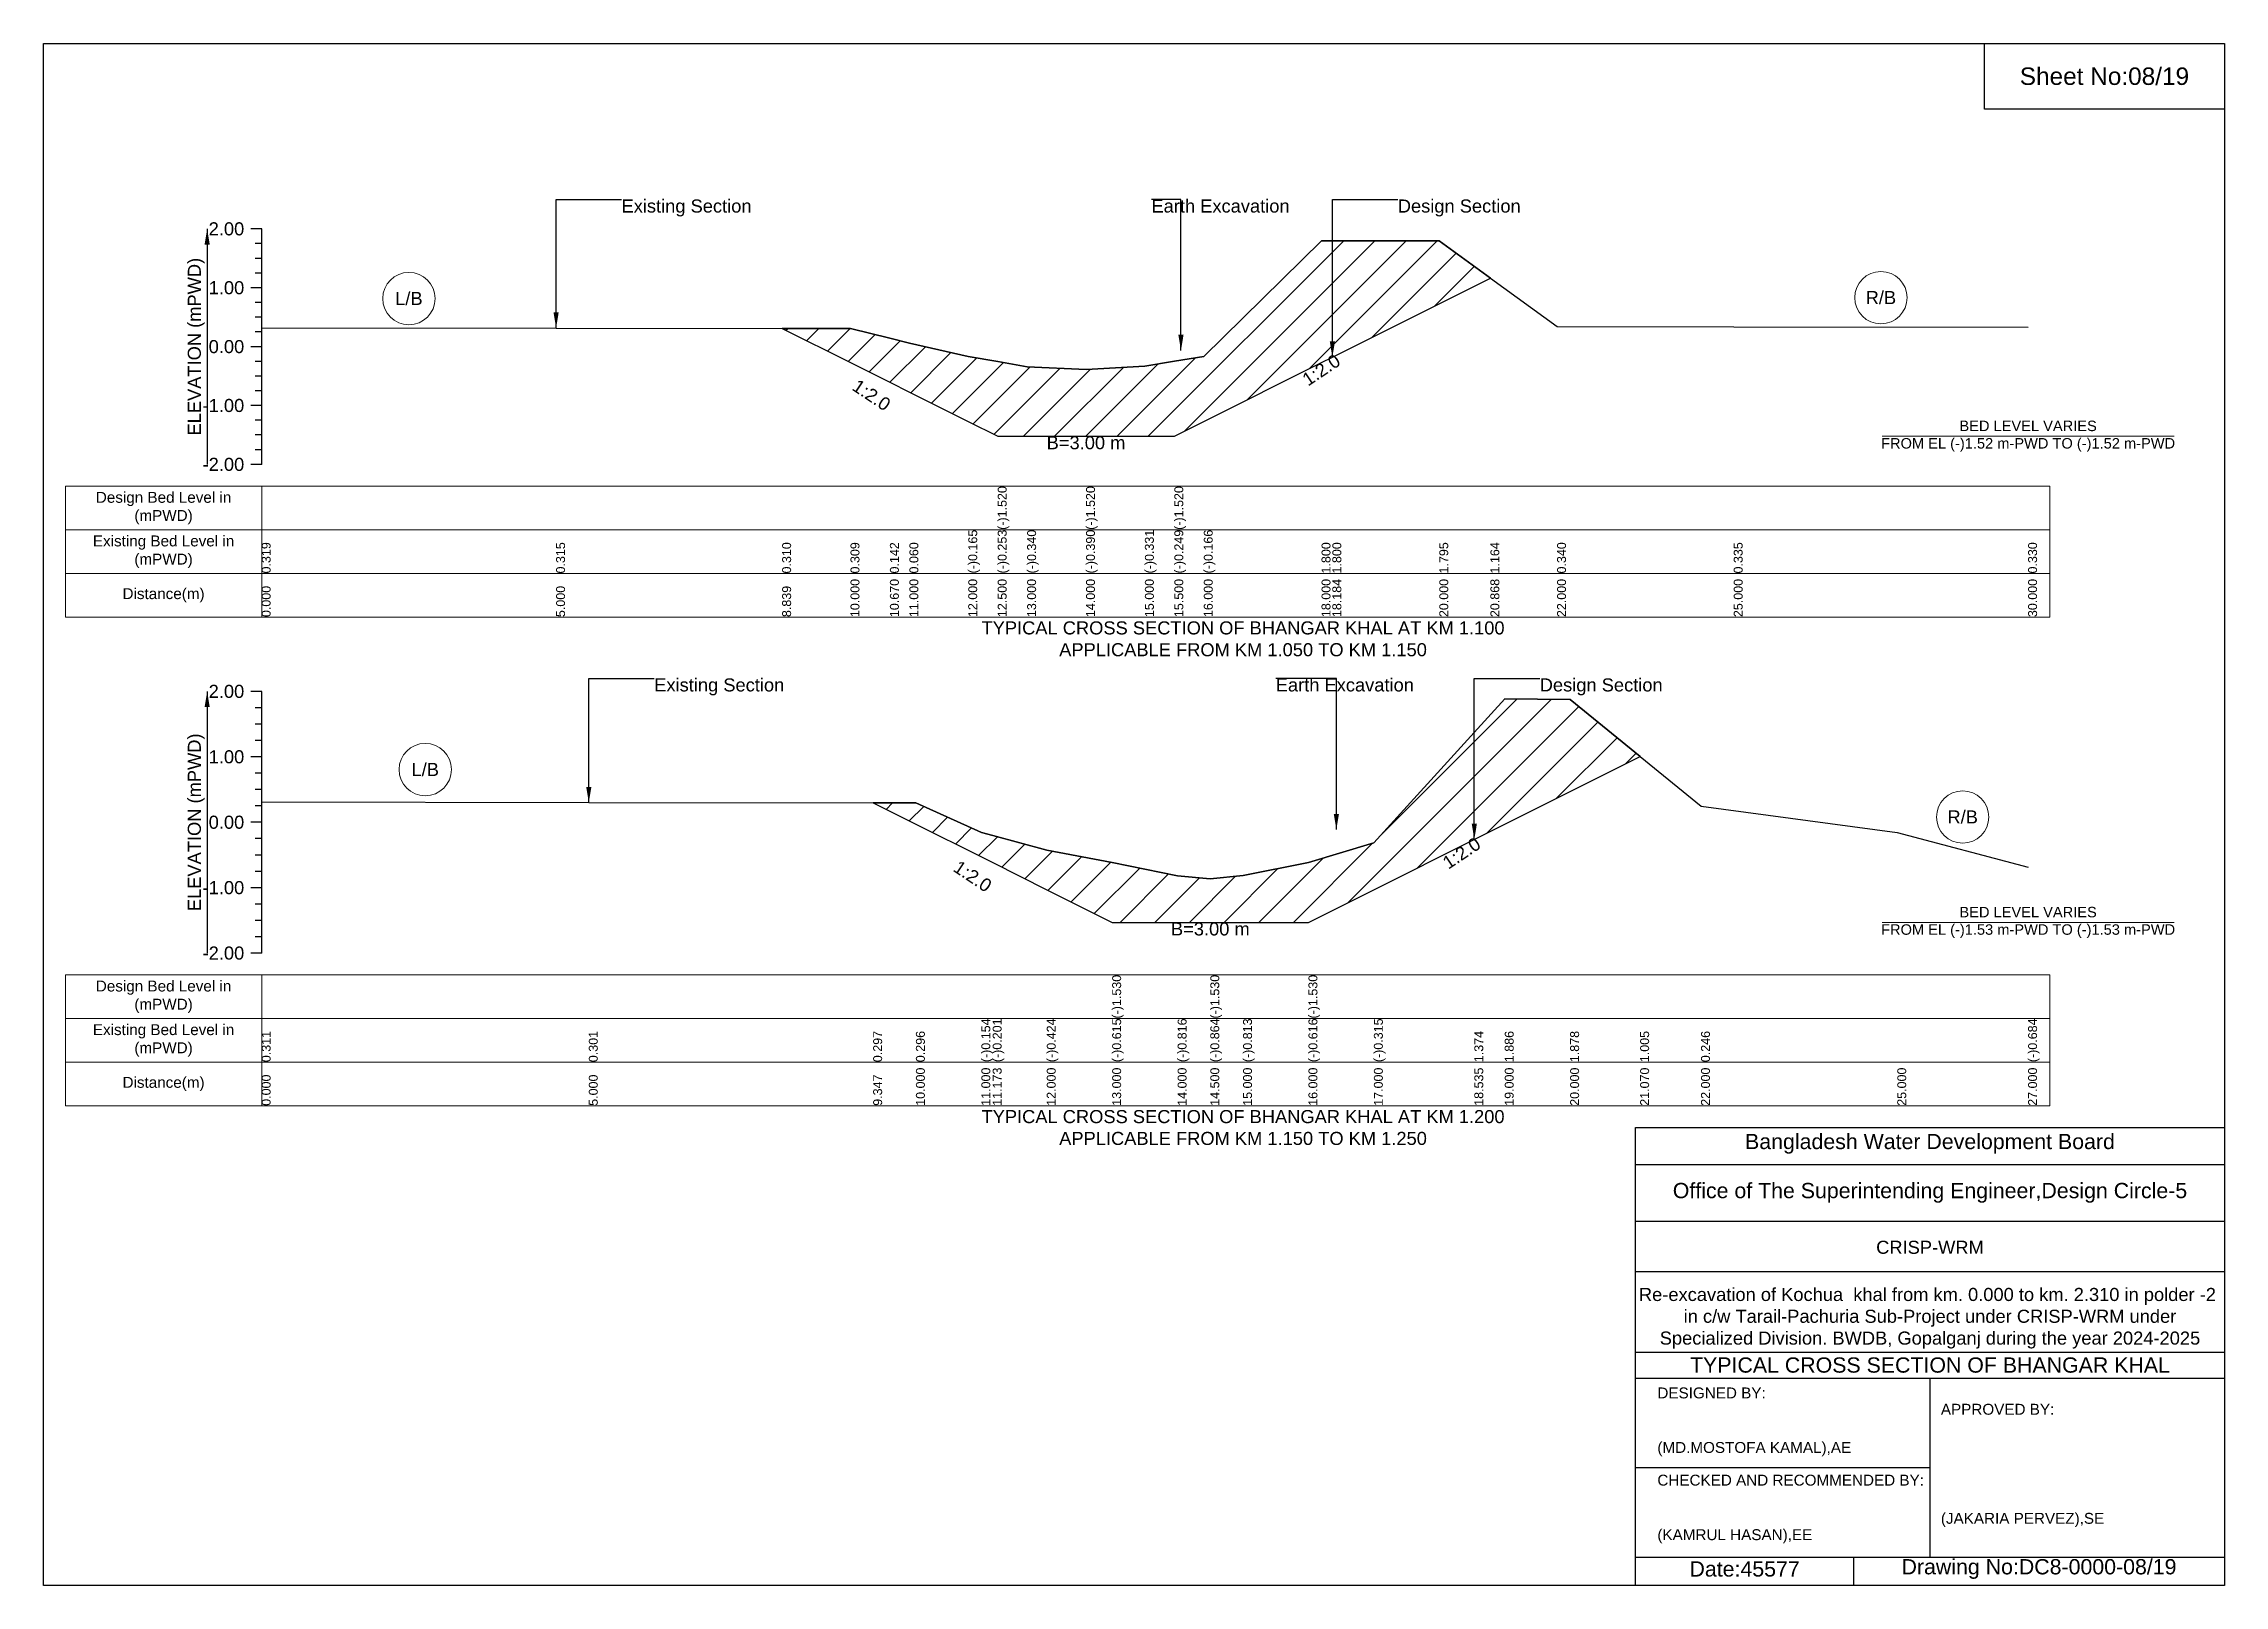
# Model space of a CAD drawing. Header units: inches. Extents: x 91000 to 288000, y -5656 to 0.
# Drawn here: x 170000 to 178000, y -5656 to 0 of the extents above; entities that cross this region are included whole.
import ezdxf

# ---------------------------------------------------------------- set-up
doc = ezdxf.new("R2010")
doc.units = ezdxf.units.IN
doc.header["$LTSCALE"] = 7
doc.header["$MEASUREMENT"] = 0
for name, color, linetype, lineweight in [('Cross section Data Border', 7, 'Continuous', 9), ('Cross Section Labels', 7, 'Continuous', 9), ('Existing_Bed_Level for Xsection', 7, 'Continuous', 25)]:
    doc.layers.add(name, color=color, linetype=linetype, lineweight=lineweight)
doc.styles.get("Standard").update_dxf_attribs({"font": 'arial.ttf'})
doc.dimstyles.get("Standard").update_dxf_attribs({"dimtxt": 0.18, "dimasz": 0.18, "dimexe": 0.18, "dimexo": 0.0625, "dimgap": 0.09, "dimtad": 0, "dimtih": 1, "dimtoh": 1, "dimdec": 4, "dimzin": 0, "dimdsep": 46, "dimtxsty": 'Standard', "dimcen": 0.09, "dimadec": 0, "dimazin": 0, "dimtfac": 1, "dimtdec": 4, "dimtofl": 0, "dimtmove": 0, "dimatfit": 3, "dimfxl": 1, "dimtolj": 1, "dimtzin": 0, "dimarcsym": 0})

msp = doc.modelspace()

# ---------------------------------------------------------------- texts
at = {"attachment_point": 5}
for s, insert, char_height in [('Sheet No:08/19', (177560, -120), 64), ('Bangladesh Water Development Board', (176920, -4036), 56), ('Office of The Superintending Engineer,Design Circle-5', (176920, -4216), 56)]:
    msp.add_mtext(s, dxfattribs=dict(at, insert=insert, char_height=char_height))
for s, insert, char_height, width, attachment_point in [('CRISP-WRM', (176920, -4416), 48, 2240, 5), ('Re-excavation of Kochua  khal from km. 0.000 to km. 2.310 in polder -2  in c/w Tarail-Pachuria Sub-Project under CRISP-WRM under Specialized Division. BWDB, Gopalganj during the year 2024-2025', (176920, -4676), 48, 2160, 5), ('TYPICAL CROSS SECTION OF BHANGAR KHAL', (176920, -4848), 56, 2240, 5), ('DESIGNED BY:^J^J^J(MD.MOSTOFA KAMAL),AE', (175920, -5056), 40, 1120, 4), ('APPROVED BY:^J^J^J^J^J^J(JAKARIA PERVEZ),SE', (176960, -5216), 40, 1120, 4), ('CHECKED AND RECOMMENDED BY:^J^J^J(KAMRUL HASAN),EE', (175920, -5376), 40, 1120, 4), ('Date:45577', (176240, -5596), 56, 1120, 5), ('Drawing No:DC8-0000-08/19', (177320, -5596), 56, 1760, 5)]:
    msp.add_mtext(s, dxfattribs=dict(insert=insert, char_height=char_height, width=width, attachment_point=attachment_point))
at = {"layer": 'Cross section Data Border', "char_height": 40, "width": 640, "attachment_point": 5}
for s, insert in [('Design Bed Level in (mPWD)', (170440, -1703.8)), ('Existing Bed Level in (mPWD)', (170440, -1863.8)), ('Distance(m)', (170440, -2023.8)), ('Design Bed Level in (mPWD)', (170440, -3496.6)), ('Existing Bed Level in (mPWD)', (170440, -3656.6)), ('Distance(m)', (170440, -3816.6))]:
    msp.add_mtext(s, dxfattribs=dict(at, insert=insert))
at = {"layer": 'Cross Section Labels'}
for s, insert, char_height, attachment_point in [('Existing Section', (172120, -571.8), 48, 1), ('Earth Excavation', (174064, -571.8), 48, 1), ('Design Section', (174967.7, -571.8), 48, 1), ('L/B', (171340, -935.3), 48, 5), ('R/B', (176740, -931.9), 48, 5), ('B=3.00 m', (173824, -1440.1), 48, 2), ('BED LEVEL VARIES ^JFROM EL (-)1.52 m-PWD TO (-)1.52 m-PWD', (177280, -1440.1), 38.4, 5), ('TYPICAL CROSS SECTION OF BHANGAR KHAL AT KM 1.100^JAPPLICABLE FROM KM 1.050 TO KM 1.150', (174400, -2183.8), 48, 5), ('Existing Section', (172240, -2328.6), 48, 1), ('Earth Excavation', (174520, -2328.6), 48, 1), ('Design Section', (175488.4, -2328.6), 48, 1), ('L/B', (171400, -2663.2), 48, 5), ('R/B', (177040, -2837.2), 48, 5), ('BED LEVEL VARIES ^JFROM EL (-)1.53 m-PWD TO (-)1.53 m-PWD', (177280, -3223.8), 38.4, 5), ('B=3.00 m', (174280, -3223.8), 48, 2), ('TYPICAL CROSS SECTION OF BHANGAR KHAL AT KM 1.200^JAPPLICABLE FROM KM 1.150 TO KM 1.250', (174400, -3976.6), 48, 5)]:
    msp.add_mtext(s, dxfattribs=dict(at, insert=insert, char_height=char_height, attachment_point=attachment_point))
at = {"layer": 'Cross Section Labels', "char_height": 48, "attachment_point": 2}
for insert, rotation in [((174673.7, -1177.2), 33.69007), ((173050.6, -1269.4), 326.30993), ((175188.4, -2949.6), 33.69007), ((173421.6, -3034.6), 326.30993)]:
    msp.add_mtext('1:2.0', dxfattribs=dict(at, insert=insert, rotation=rotation))
at = {"layer": 'Existing_Bed_Level for Xsection', "char_height": 48, "attachment_point": 6}
for s, insert in [('2.00', (170736, -679.8)), ('1.00', (170736, -895.8)), ('0.00', (170736, -1111.8)), ('-1.00', (170736, -1327.8)), ('-2.00', (170736, -1543.8)), ('2.00', (170736, -2376.6)), ('1.00', (170736, -2616.6)), ('0.00', (170736, -2856.6)), ('-1.00', (170736, -3096.6)), ('-2.00', (170736, -3336.6))]:
    msp.add_mtext(s, dxfattribs=dict(at, insert=insert))
at = {"layer": 'Existing_Bed_Level for Xsection', "rotation": 90}
for s, insert, char_height, attachment_point in [('ELEVATION (mPWD)', (170560, -1111.8), 48, 5), ('(-)1.520', (173500, -1783.8), 32.8, 1), ('(-)1.520', (173824, -1783.8), 32.8, 1), ('(-)1.520', (174148, -1783.8), 32.8, 1), ('0.319', (170800, -1943.8), 32.8, 1), ('0.315', (171880, -1943.8), 32.8, 1), ('0.310', (172709.3, -1943.8), 32.8, 1), ('0.309', (172960, -1943.8), 32.8, 1), ('0.142', (173104.6, -1943.8), 32.8, 1), ('0.060', (173176, -1943.8), 32.8, 1), ('(-)0.165', (173392, -1943.8), 32.8, 1), ('(-)0.253', (173500, -1943.8), 32.8, 1), ('(-)0.340', (173608, -1943.8), 32.8, 1), ('(-)0.390', (173824, -1943.8), 32.8, 1), ('(-)0.331', (174040, -1943.8), 32.8, 1), ('(-)0.249', (174148, -1943.8), 32.8, 1), ('(-)0.166', (174256, -1943.8), 32.8, 1), ('1.800', (174688, -1943.8), 32.8, 1), ('1.800', (174727.7, -1943.8), 32.8, 1), ('1.795', (175120, -1943.8), 32.8, 1), ('1.164', (175307.4, -1943.8), 32.8, 1), ('0.340', (175552, -1943.8), 32.8, 1), ('0.335', (176200, -1943.8), 32.8, 1), ('0.330', (177280, -1943.8), 32.8, 1), ('0.000', (170800, -2103.8), 32.8, 1), ('5.000', (171880, -2103.8), 32.8, 1), ('8.839', (172709.3, -2103.8), 32.8, 1), ('10.000', (172960, -2103.8), 32.8, 1), ('10.670', (173104.6, -2103.8), 32.8, 1), ('11.000', (173176, -2103.8), 32.8, 1), ('12.000', (173392, -2103.8), 32.8, 1), ('12.500', (173500, -2103.8), 32.8, 1), ('13.000', (173608, -2103.8), 32.8, 1), ('14.000', (173824, -2103.8), 32.8, 1), ('15.000', (174040, -2103.8), 32.8, 1), ('15.500', (174148, -2103.8), 32.8, 1), ('16.000', (174256, -2103.8), 32.8, 1), ('18.000', (174688, -2103.8), 32.8, 1), ('18.184', (174727.7, -2103.8), 32.8, 1), ('20.000', (175120, -2103.8), 32.8, 1), ('20.868', (175307.4, -2103.8), 32.8, 1), ('22.000', (175552, -2103.8), 32.8, 1), ('25.000', (176200, -2103.8), 32.8, 1), ('30.000', (177280, -2103.8), 32.8, 1), ('ELEVATION (mPWD)', (170560, -2856.6), 48, 5), ('(-)1.530', (173920, -3576.6), 32.8, 1), ('(-)1.530', (174280, -3576.6), 32.8, 1), ('(-)1.530', (174640, -3576.6), 32.8, 1), ('(-)0.154', (173440, -3736.6), 32.8, 1), ('(-)0.201', (173481.6, -3736.6), 32.8, 1), ('(-)0.424', (173680, -3736.6), 32.8, 1), ('(-)0.615', (173920, -3736.6), 32.8, 1), ('(-)0.816', (174160, -3736.6), 32.8, 1), ('(-)0.864', (174280, -3736.6), 32.8, 1), ('(-)0.813', (174400, -3736.6), 32.8, 1), ('(-)0.616', (174640, -3736.6), 32.8, 1), ('(-)0.315', (174880, -3736.6), 32.8, 1), ('(-)0.684', (177280, -3736.6), 32.8, 1), ('0.311', (170800, -3736.6), 32.8, 1), ('0.301', (172000, -3736.6), 32.8, 1), ('0.297', (173043.2, -3736.6), 32.8, 1), ('0.296', (173200, -3736.6), 32.8, 1), ('1.374', (175248.4, -3736.6), 32.8, 1), ('1.886', (175360, -3736.6), 32.8, 1), ('1.878', (175600, -3736.6), 32.8, 1), ('1.005', (175856.8, -3736.6), 32.8, 1), ('0.246', (176080, -3736.6), 32.8, 1), ('10.000', (173200, -3896.6), 32.8, 1), ('11.000', (173440, -3896.6), 32.8, 1), ('11.173', (173481.6, -3896.6), 32.8, 1), ('12.000', (173680, -3896.6), 32.8, 1), ('13.000', (173920, -3896.6), 32.8, 1), ('14.000', (174160, -3896.6), 32.8, 1), ('14.500', (174280, -3896.6), 32.8, 1), ('15.000', (174400, -3896.6), 32.8, 1), ('16.000', (174640, -3896.6), 32.8, 1), ('17.000', (174880, -3896.6), 32.8, 1), ('18.535', (175248.4, -3896.6), 32.8, 1), ('19.000', (175360, -3896.6), 32.8, 1), ('20.000', (175600, -3896.6), 32.8, 1), ('21.070', (175856.8, -3896.6), 32.8, 1), ('22.000', (176080, -3896.6), 32.8, 1), ('25.000', (176800, -3896.6), 32.8, 1), ('27.000', (177280, -3896.6), 32.8, 1), ('0.000', (170800, -3896.6), 32.8, 1), ('5.000', (172000, -3896.6), 32.8, 1), ('9.347', (173043.2, -3896.6), 32.8, 1)]:
    msp.add_mtext(s, dxfattribs=dict(at, insert=insert, char_height=char_height, attachment_point=attachment_point))

# ---------------------------------------------------------------- hatches: boundary and pattern name
at = {"layer": 'Existing_Bed_Level for Xsection'}
h = msp.add_hatch(dxfattribs=at)
h.set_pattern_fill('ANSI31', color=256, scale=648, style=0)
h.paths.add_polyline_path([(172709.3, -1044.7), (172960, -1170.1), (173104.6, -1242.4), (173176, -1278.1), (173392, -1386.1), (173500, -1440.1), (173608, -1440.1), (173824, -1440.1), (174040, -1440.1), (174148, -1440.1), (174256, -1386.1), (174688, -1170.1), (174727.7, -1150.2), (175120, -954.1), (175307.4, -860.4), (175120, -724), (174727.7, -723.1), (174688, -723), (174256, -1147.6), (174148, -1165.4), (174040, -1183.3), (173824, -1196), (173608, -1185.2), (173500, -1166.3), (173392, -1147.4), (173176, -1098.8), (173104.6, -1081), (172960, -1045)])
h = msp.add_hatch(dxfattribs=at)
h.set_pattern_fill('ANSI31', color=256, scale=720, style=0)
h.paths.add_polyline_path([(173043.2, -2785.4), (173200, -2863.8), (173440, -2983.8), (173481.6, -3004.6), (173680, -3103.8), (173920, -3223.8), (174160, -3223.8), (174280, -3223.8), (174400, -3223.8), (174640, -3223.8), (174880, -3103.8), (175248.4, -2919.6), (175360, -2863.8), (175600, -2743.8), (175856.8, -2615.5), (175600, -2405.9), (175360, -2404), (175248.4, -2526.8), (174880, -2932.2), (174640, -3004.5), (174400, -3051.8), (174280, -3064), (174160, -3052.5), (173920, -3004.2), (173680, -2958.4), (173481.6, -2904.8), (173440, -2893.6), (173200, -2785.6)])

# ---------------------------------------------------------------- linework, layer by layer
for points in [[(170000, 0), (178000, 0), (178000, -5656), (170000, -5656)], [(177120, 0), (178000, 0), (178000, -240), (177120, -240)]]:
    msp.add_lwpolyline(points, close=True)
for points in [[(175840, -5656), (175840, -3976), (178000, -3976)], [(175840, -4112), (178000, -4112)], [(175840, -4320), (178000, -4320)], [(175840, -4504), (178000, -4504)], [(175840, -4800), (178000, -4800)], [(175840, -4896), (178000, -4896)], [(176920, -4896), (176920, -5552)], [(175840, -5224), (176920, -5224)], [(175840, -5552), (178000, -5552)], [(176640, -5552), (176640, -5656)]]:
    msp.add_lwpolyline(points)
at = {"layer": 'Cross section Data Border'}
for points in [[(170080, -1623.8), (177360, -1623.8), (177360, -2103.8), (170080, -2103.8)], [(170080, -3416.6), (177360, -3416.6), (177360, -3896.6), (170080, -3896.6)]]:
    msp.add_lwpolyline(points, close=True, dxfattribs=at)
for points in [[(170800, -1623.8), (170800, -2103.8)], [(170080, -1783.8), (177360, -1783.8)], [(170080, -1943.8), (177360, -1943.8)], [(170800, -3416.6), (170800, -3896.6)], [(170080, -3576.6), (177360, -3576.6)], [(170080, -3736.6), (177360, -3736.6)]]:
    msp.add_lwpolyline(points, dxfattribs=at)
at = {"layer": 'Cross Section Labels'}
for points in [[(176744.2, -1440.1), (177815.8, -1440.1)], [(176744.2, -3223.8), (177815.8, -3223.8)]]:
    msp.add_lwpolyline(points, dxfattribs=at)
for centre in [(171340, -935.3), (176740, -931.9), (171400, -2663.2), (177040, -2837.2)]:
    msp.add_circle(centre, 96, dxfattribs=at)
at = {"layer": 'Existing_Bed_Level for Xsection'}
for points in [[(170800, -679.8), (170760, -679.8)], [(170800, -1543.8), (170800, -1327.8), (170800, -1111.8), (170800, -895.8), (170800, -679.8)], [(170800, -733.8), (170776, -733.8)], [(170800, -787.8), (170776, -787.8)], [(170800, -1042.9), (171880, -1043.7), (172709.3, -1044.7), (172960, -1045), (173104.6, -1081), (173176, -1098.8), (173392, -1147.4), (173500, -1166.3), (173500, -1166.3), (173608, -1185.2), (173824, -1196), (173824, -1196), (174040, -1183.3), (174148, -1165.4), (174148, -1165.4), (174256, -1147.6), (174688, -723), (174727.7, -723.1), (175120, -724), (175307.4, -860.4), (175552, -1038.3), (176200, -1039.4), (177280, -1040.5)], [(170800, -841.8), (170776, -841.8)], [(170800, -895.8), (170760, -895.8)], [(170800, -949.8), (170776, -949.8)], [(170800, -1003.8), (170776, -1003.8)], [(170800, -1111.8), (170760, -1111.8)], [(170800, -1057.8), (170776, -1057.8)], [(170800, -1165.8), (170776, -1165.8)], [(170800, -1219.8), (170776, -1219.8)], [(170800, -1273.8), (170776, -1273.8)], [(170800, -1327.8), (170760, -1327.8)], [(170800, -1381.8), (170776, -1381.8)], [(170800, -1435.8), (170776, -1435.8)], [(170800, -1489.8), (170776, -1489.8)], [(170800, -1543.8), (170760, -1543.8)], [(170800, -2376.6), (170760, -2376.6)], [(170800, -3336.6), (170800, -3096.6), (170800, -2856.6), (170800, -2616.6), (170800, -2376.6)], [(170800, -2436.6), (170776, -2436.6)], [(170800, -2782), (172000, -2784.4), (173043.2, -2785.4), (173200, -2785.6), (173440, -2893.6), (173481.6, -2904.8), (173680, -2958.4), (173920, -3004.2), (173920, -3004.2), (174160, -3052.5), (174280, -3064), (174280, -3064), (174400, -3051.8), (174640, -3004.5), (174640, -3004.5), (174880, -2932.2), (175248.4, -2526.8), (175360, -2404), (175600, -2405.9), (175856.8, -2615.5), (176080, -2797.6), (176800, -2893.6), (177280, -3020.8)], [(170800, -2496.6), (170776, -2496.6)], [(170800, -2556.6), (170776, -2556.6)], [(170800, -2616.6), (170760, -2616.6)], [(170800, -2676.6), (170776, -2676.6)], [(170800, -2736.6), (170776, -2736.6)], [(170800, -2796.6), (170776, -2796.6)], [(170800, -2856.6), (170760, -2856.6)], [(170800, -2916.6), (170776, -2916.6)], [(170800, -2976.6), (170776, -2976.6)], [(170800, -3036.6), (170776, -3036.6)], [(170800, -3096.6), (170760, -3096.6)], [(170800, -3156.6), (170776, -3156.6)], [(170800, -3216.6), (170776, -3216.6)], [(170800, -3276.6), (170776, -3276.6)], [(170800, -3336.6), (170760, -3336.6)]]:
    msp.add_lwpolyline(points, dxfattribs=at)
for points in [[(172709.3, -1044.7), (172709.3, -1044.7), (172960, -1170.1), (173104.6, -1242.4), (173176, -1278.1), (173392, -1386.1), (173500, -1440.1), (173500, -1440.1), (173608, -1440.1), (173824, -1440.1), (173824, -1440.1), (174040, -1440.1), (174148, -1440.1), (174148, -1440.1), (174256, -1386.1), (174688, -1170.1), (174727.7, -1150.2), (175120, -954.1), (175307.4, -860.4), (175307.4, -860.4), (175307.4, -860.4), (175120, -724), (174727.7, -723.1), (174688, -723), (174256, -1147.6), (174148, -1165.4), (174148, -1165.4), (174040, -1183.3), (173824, -1196), (173824, -1196), (173608, -1185.2), (173500, -1166.3), (173500, -1166.3), (173392, -1147.4), (173176, -1098.8), (173104.6, -1081), (172960, -1045), (172709.3, -1044.7)], [(173043.2, -2785.4), (173043.2, -2785.4), (173200, -2863.8), (173440, -2983.8), (173481.6, -3004.6), (173680, -3103.8), (173920, -3223.8), (173920, -3223.8), (174160, -3223.8), (174280, -3223.8), (174280, -3223.8), (174400, -3223.8), (174640, -3223.8), (174640, -3223.8), (174880, -3103.8), (175248.4, -2919.6), (175360, -2863.8), (175600, -2743.8), (175856.8, -2615.5), (175600, -2405.9), (175360, -2404), (175248.4, -2526.8), (174880, -2932.2), (174640, -3004.5), (174640, -3004.5), (174400, -3051.8), (174280, -3064), (174280, -3064), (174160, -3052.5), (173920, -3004.2), (173920, -3004.2), (173680, -2958.4), (173481.6, -2904.8), (173440, -2893.6), (173200, -2785.6), (173043.2, -2785.4)]]:
    msp.add_lwpolyline(points, close=True, dxfattribs=at)

msp.set_redraw_order([(e.dxf.handle, doc.entitydb.next_handle()) for e in msp.query("TEXT MTEXT ATTDEF DIMENSION ARC_DIMENSION")])  # texts and dimensions are drawn at this point

# ---------------------------------------------------------------- leaders
at = {"layer": 'Cross Section Labels', "annotation_type": 0, "has_hookline": 1, "hookline_direction": 0}
for points, text_width in [([(171880, -1043.7), (171880, -571.8), (172119.9, -571.8)], 467.2), ([(174172.3, -1125.9), (174172.3, -571.8), (174063.9, -571.8)], 497), ([(174727.7, -1150.2), (174727.7, -571.8), (174967.6, -571.8)], 441.2), ([(172000, -2784.4), (172000, -2328.6), (172239.9, -2328.6)], 467.2), ([(174742.3, -2883.6), (174742.3, -2328.6), (174519.9, -2328.6)], 497), ([(175248.4, -2919.6), (175248.4, -2328.6), (175488.3, -2328.6)], 441.2)]:
    msp.add_leader(points, dimstyle='Standard', override={"dimasz": 57.6}, dxfattribs=dict(at, text_width=text_width))
at = {"layer": 'Existing_Bed_Level for Xsection'}
for points in [[(170600, -679.8), (170600, -1543.8)], [(170600, -2376.6), (170600, -3336.6)]]:
    msp.add_leader(points, dimstyle='Standard', override={"dimasz": 57.6}, dxfattribs=at)

doc.saveas('drawing.dxf')
